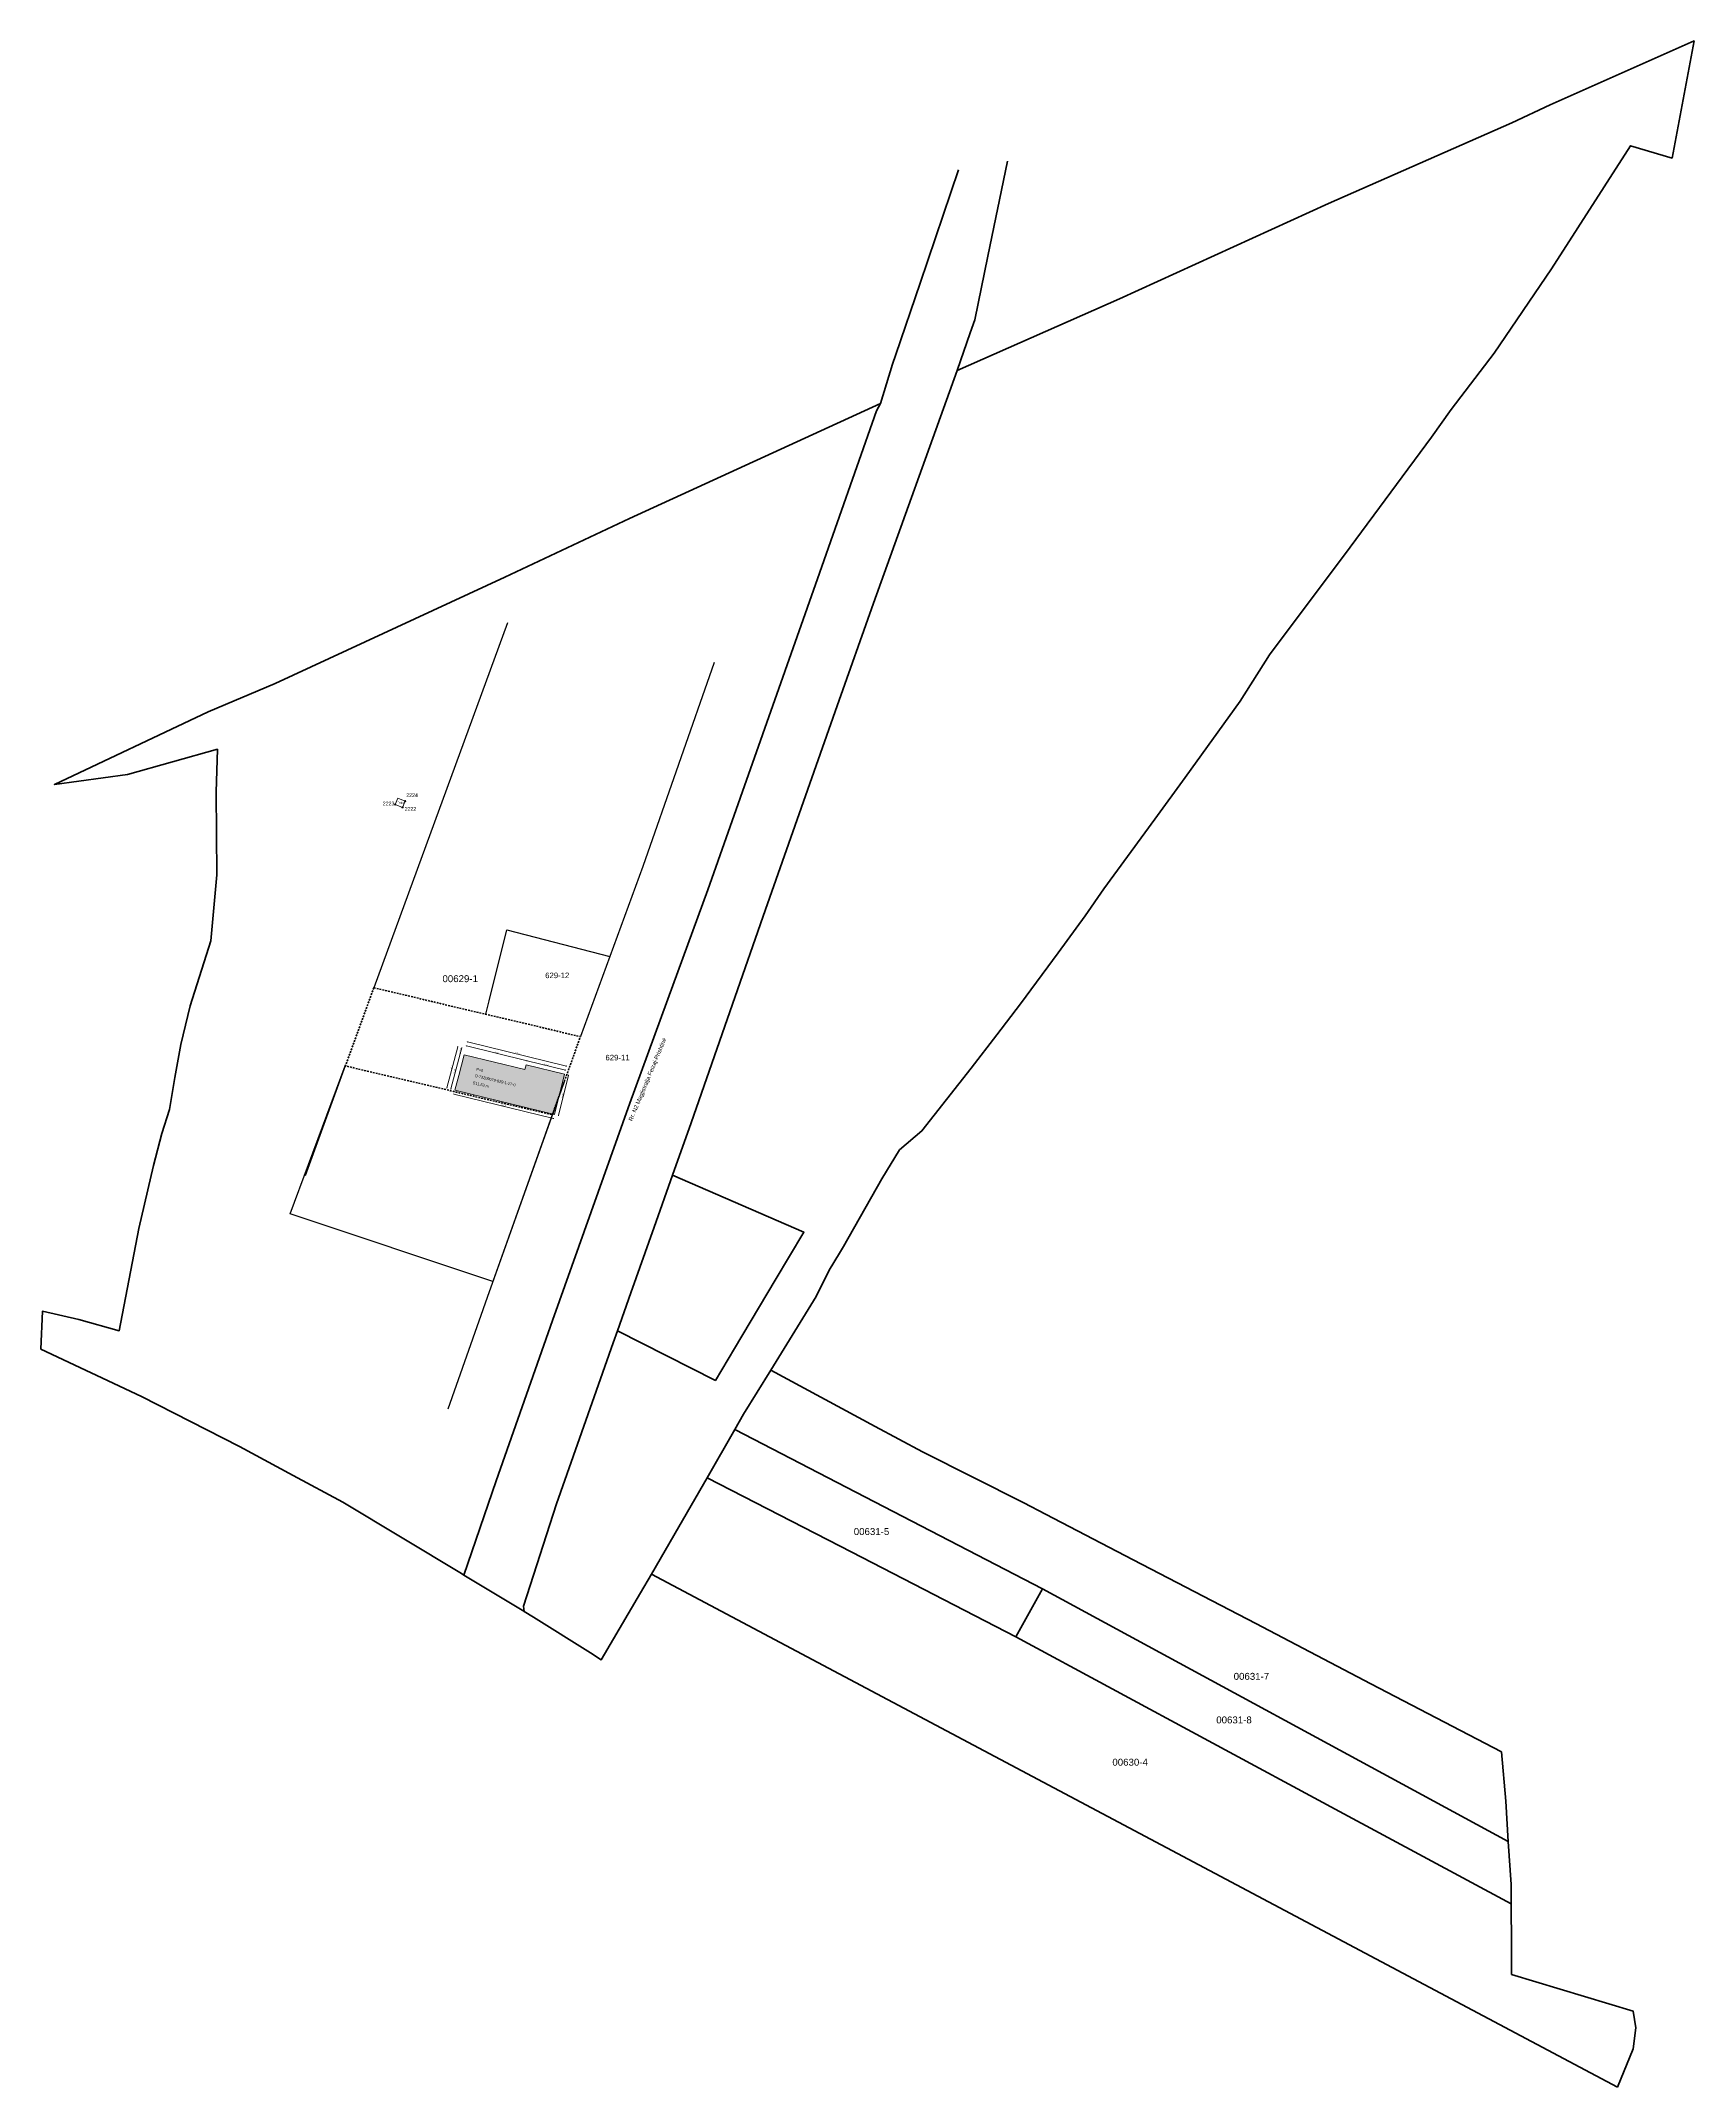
# Model space of a CAD drawing. Header units: millimetres. Extents: x 4648776 to 5245344, y -1029162 to -290533.
import ezdxf

# ---------------------------------------------------------------- set-up
doc = ezdxf.new("R2010")
doc.units = ezdxf.units.MM
doc.header["$MEASUREMENT"] = 0
doc.linetypes.add('Long Dashed', pattern=[1058.333302, 634.99999, -423.333311])
doc.layers.add('- Hidden', color=7, linetype='Continuous')
for name, color, linetype, lineweight in [('- Hidden_Pen_No__101', 252, 'Continuous', 13), ('2D Drafting - General_Pen_No__2', 8, 'Continuous', 15), ('Drawing & Figure_Pen_No__1', 7, 'Continuous', 13), ('Drawing & Figure_Pen_No__121', 12, 'Continuous', 200), ('Drawing & Figure_Pen_No__31', 7, 'Continuous', 25), ('Drawing & Figure_Pen_No__7', 7, 'Continuous', 35)]:
    doc.layers.add(name, color=color, linetype=linetype, lineweight=lineweight)
for name, color, linetype, lineweight, true_color in [('2D Drafting - General_Pen_No__82', 7, 'Continuous', 13, 0xaaaaaa), ('Drawing & Figure_Pen_No__192', 7, 'Continuous', 0, 0xe8e8e8), ('Drawing & Figure_Pen_No__222', 7, 'Continuous', 0, 0xe8e8e8), ('Drawing & Figure_Pen_No__5', 7, 'Continuous', 25, 0x40a5ff)]:
    doc.layers.add(name, color=color, linetype=linetype, lineweight=lineweight, true_color=true_color)
doc.styles.add('GENERATED_STYLE_1', font='ARIALUNI.ttf')
doc.styles.add('GENERATED_STYLE_2', font='arial.ttf')
doc.styles.add('GENERATED_STYLE_3', font='')
doc.styles.get('GENERATED_STYLE_3').set_extended_font_data('Arial Unicode MS')
doc.dimstyles.new('GENERATED_STYLE__1', dxfattribs={"dimtxt": 400, "dimasz": 95, "dimexe": 0.18, "dimexo": 100000, "dimgap": 0, "dimtad": 1, "dimdec": 3, "dimlfac": 0.001, "dimzin": 0, "dimdsep": 46, "dimtxsty": 'GENERATED_STYLE_1', "dimblk": 'ARROWHEAD_17', "dimblk1": 'ARROWHEAD_17', "dimblk2": 'ARROWHEAD_17', "dimcen": 0.09, "dimclrd": 252, "dimclre": 252, "dimclrt": 252, "dimadec": 0, "dimazin": 0, "dimtfac": 1, "dimtdec": 4, "dimtmove": 0, "dimatfit": 3, "dimfxl": 0, "dimtolj": 1, "dimtzin": 0, "dimarcsym": 0})

# ---------------------------------------------------------------- blocks, each defined once
blk = doc.blocks.new('*D58', base_point=(2012309, -650500))
at = {"layer": '- Hidden_Pen_No__101', "color": 252, "linetype": 'Continuous', "lineweight": 13}
for p, q in [((4824155, -658747), (4824224, -658620)), ((4838027, -662062), (4824190, -658683)), ((4837992, -662126), (4838062, -661999)), ((4838049, -661971), (4838005, -662153)), ((4838069, -662073), (4838027, -662062))]:
    blk.add_line(p, q, dxfattribs=at)
at = {"layer": '- Hidden_Pen_No__101', "color": 252, "lineweight": 13, "insert": (4830292, -660091), "char_height": 400, "attachment_point": 7, "rotation": 346.276926, "style": 'GENERATED_STYLE_1'}
blk.add_mtext('\\A1;{\\pql;\\fArial Unicode MS|b0|i0|c0|p34;14.244}', dxfattribs=at)
blk = doc.blocks.new('ARROWHEAD_17')
at = {"color": 0, "linetype": 'Continuous', "lineweight": 0}
for p, q in [((0, 0), (-1, 0)), ((-0.2, -0.7), (0.2, 0.7))]:
    blk.add_line(p, q, dxfattribs=at)
blk = doc.blocks.new('*D60', base_point=(2012309, -650500))
at = {"layer": '- Hidden_Pen_No__101', "color": 252, "linetype": 'Continuous', "lineweight": 13}
for p, q in [((4802317, -653342), (4802275, -653332)), ((4802352, -653278), (4802282, -653406)), ((4802339, -653251), (4802295, -653433)), ((4824190, -658683), (4802317, -653342)), ((4824155, -658747), (4824224, -658620)), ((4824212, -658592), (4824167, -658774)), ((4838027, -662062), (4824190, -658683))]:
    blk.add_line(p, q, dxfattribs=at)
at = {"layer": '- Hidden_Pen_No__101', "color": 252, "lineweight": 13, "insert": (4812437, -655731), "char_height": 400, "attachment_point": 7, "rotation": 346.276926, "style": 'GENERATED_STYLE_1'}
blk.add_mtext('\\A1;{\\pql;\\fArial Unicode MS|b0|i0|c0|p34;22.515}', dxfattribs=at)
blk = doc.blocks.new('*D61', base_point=(2012309, -650500))
at = {"layer": '- Hidden_Pen_No__101', "color": 252, "linetype": 'Continuous', "lineweight": 13}
for p, q in [((4802673, -651887), (4802630, -651876)), ((4802707, -651823), (4802638, -651950)), ((4802695, -651796), (4802650, -651978)), ((4838382, -660607), (4802673, -651887)), ((4838348, -660671), (4838417, -660544)), ((4838405, -660516), (4838360, -660698)), ((4838425, -660618), (4838382, -660607))]:
    blk.add_line(p, q, dxfattribs=at)
at = {"layer": '- Hidden_Pen_No__101', "color": 252, "lineweight": 13, "insert": (4819711, -655965), "char_height": 400, "attachment_point": 7, "rotation": 346.276926, "style": 'GENERATED_STYLE_1'}
blk.add_mtext('\\A1;{\\pql;\\fArial Unicode MS|b0|i0|c0|p34;36.759}', dxfattribs=at)
blk = doc.blocks.new('*D62', base_point=(2012309, -650500))
at = {"layer": '- Hidden_Pen_No__101', "color": 252, "linetype": 'Continuous', "lineweight": 13}
for p, q in [((4800154, -656173), (4800028, -656101)), ((4800656, -654011), (4800091, -656137)), ((4800565, -653987), (4800746, -654035)), ((4800719, -654047), (4800593, -653975)), ((4800667, -653968), (4800656, -654011))]:
    blk.add_line(p, q, dxfattribs=at)
at = {"layer": '- Hidden_Pen_No__101', "color": 252, "lineweight": 13, "insert": (4800115, -655734), "char_height": 400, "attachment_point": 7, "rotation": 75.120729, "style": 'GENERATED_STYLE_1'}
blk.add_mtext('\\A1;{\\pql;\\fArial Unicode MS|b0|i0|c0|p34;2.200}', dxfattribs=at)
blk = doc.blocks.new('*D63', base_point=(2012309, -650500))
at = {"layer": '- Hidden_Pen_No__101', "color": 252, "linetype": 'Continuous', "lineweight": 13}
for p, q in [((4800091, -656137), (4796708, -668870)), ((4800000, -656113), (4800182, -656161)), ((4800154, -656173), (4800028, -656101)), ((4800656, -654011), (4800091, -656137)), ((4796617, -668846), (4796798, -668894)), ((4796645, -668834), (4796771, -668906)), ((4796708, -668870), (4796697, -668912))]:
    blk.add_line(p, q, dxfattribs=at)
at = {"layer": '- Hidden_Pen_No__101', "color": 252, "lineweight": 13, "insert": (4798101, -663314), "char_height": 400, "attachment_point": 7, "rotation": 75.120729, "style": 'GENERATED_STYLE_1'}
blk.add_mtext('\\A1;{\\pql;\\fArial Unicode MS|b0|i0|c0|p34;13.175}', dxfattribs=at)
blk = doc.blocks.new('*D64', base_point=(2012309, -650500))
at = {"layer": '- Hidden_Pen_No__101', "color": 252, "linetype": 'Continuous', "lineweight": 13}
for p, q in [((4799206, -653625), (4795258, -668485)), ((4799116, -653601), (4799297, -653650)), ((4799269, -653662), (4799143, -653589)), ((4799217, -653583), (4799206, -653625)), ((4795168, -668461), (4795349, -668509)), ((4795195, -668449), (4795321, -668521)), ((4795258, -668485), (4795247, -668527))]:
    blk.add_line(p, q, dxfattribs=at)
at = {"layer": '- Hidden_Pen_No__101', "color": 252, "lineweight": 13, "insert": (4796934, -661866), "char_height": 400, "attachment_point": 7, "rotation": 75.120729, "style": 'GENERATED_STYLE_1'}
blk.add_mtext('\\A1;{\\pql;\\fArial Unicode MS|b0|i0|c0|p34;15.375}', dxfattribs=at)
blk = doc.blocks.new('*D65', base_point=(2012309, -650500))
at = {"layer": '- Hidden_Pen_No__101', "color": 252, "linetype": 'Continuous', "lineweight": 13}
for p, q in [((4797769, -670670), (4797811, -670680)), ((4797846, -670617), (4797776, -670744)), ((4797789, -670772), (4797833, -670589)), ((4797811, -670680), (4833745, -679500)), ((4833710, -679564), (4833780, -679437)), ((4833723, -679592), (4833767, -679409)), ((4833745, -679500), (4833788, -679511))]:
    blk.add_line(p, q, dxfattribs=at)
at = {"layer": '- Hidden_Pen_No__101', "color": 252, "lineweight": 13, "insert": (4814962, -674808), "char_height": 400, "attachment_point": 7, "rotation": 346.209379, "style": 'GENERATED_STYLE_1'}
blk.add_mtext('\\A1;{\\pql;\\fArial Unicode MS|b0|i0|c0|p34;37.001}', dxfattribs=at)
blk = doc.blocks.new('*D66', base_point=(2012309, -650500))
at = {"layer": '- Hidden_Pen_No__101', "color": 252, "linetype": 'Continuous', "lineweight": 13}
for p, q in [((4839121, -663904), (4835551, -678434)), ((4839030, -663882), (4839212, -663926)), ((4839185, -663939), (4839058, -663869)), ((4839132, -663862), (4839121, -663904)), ((4835460, -678412), (4835642, -678456)), ((4835488, -678399), (4835615, -678469)), ((4835551, -678434), (4835541, -678477))]:
    blk.add_line(p, q, dxfattribs=at)
at = {"layer": '- Hidden_Pen_No__101', "color": 252, "lineweight": 13, "insert": (4837053, -671985), "char_height": 400, "attachment_point": 7, "rotation": 76.195948, "style": 'GENERATED_STYLE_1'}
blk.add_mtext('\\A1;{\\pql;\\fArial Unicode MS|b0|i0|c0|p34;14.962}', dxfattribs=at)

msp = doc.modelspace()

# ---------------------------------------------------------------- hatches: boundary and pattern name
at = {"layer": '2D Drafting - General_Pen_No__82', "linetype": 'Continuous', "lineweight": 0, "true_color": 0x2a2a2a}
msp.add_hatch(color=250, dxfattribs=at).paths.add_polyline_path([(4837664.6248, -663546.2029), (4823827.1562, -660167.0874), (4823413.6248, -661858.2029), (4801540.6248, -656522.2029), (4799559.6248, -663978.2029), (4798160.6248, -669256.2029), (4834094.6248, -678076.2029)])

# ---------------------------------------------------------------- linework, layer by layer
at = {"layer": '2D Drafting - General_Pen_No__2', "color": 8, "linetype": 'Continuous', "lineweight": 15, "flags": 128}
msp.add_lwpolyline([(4837664.6248, -663546.2029), (4823827.1562, -660167.0874), (4823413.6248, -661858.2029), (4801540.6248, -656522.2029), (4799559.6248, -663978.2029), (4798160.6248, -669256.2029), (4834094.6248, -678076.2029)], close=True, dxfattribs=at)
at = {"layer": 'Drawing & Figure_Pen_No__1', "color": 7, "linetype": 'Continuous', "lineweight": 13, "flags": 128}
msp.add_lwpolyline([(4837664.6248, -663546.2029), (4823827.1562, -660167.0874), (4823413.6248, -661858.2029), (4801540.6248, -656522.2029), (4799559.6248, -663978.2029), (4798160.6248, -669256.2029), (4834094.6248, -678076.2029)], close=True, dxfattribs=at)
at = {"layer": 'Drawing & Figure_Pen_No__121', "color": 12, "linetype": 'Long Dashed', "lineweight": 200, "flags": 128}
msp.add_lwpolyline([(4768934.3706, -632340.4639), (4809804.3436, -642006.3849), (4843495.7955, -649974.5553), (4833301.3116, -678185.5979), (4800047.9824, -670321.0453), (4758618.9504, -660522.9046)], close=True, dxfattribs=at)
at = {"layer": 'Drawing & Figure_Pen_No__192', "color": 254, "linetype": 'Continuous', "lineweight": 0, "true_color": 0xe8e8e8}
for p, q in [((4776620.6248, -566143.2029), (4776620.6748, -566143.2029)), ((4779288.6248, -567195.2029), (4779288.6748, -567195.2029)), ((4780200.6248, -564926.2029), (4780200.6748, -564926.2029))]:
    msp.add_line(p, q, dxfattribs=at)
for centre in [(4776620.6248, -566143.2029), (4779288.6248, -567195.2029), (4780200.6248, -564926.2029)]:
    msp.add_circle(centre, 225, dxfattribs=at)
at = {"layer": 'Drawing & Figure_Pen_No__222', "color": 254, "linetype": 'Continuous', "lineweight": 0, "true_color": 0xe8e8e8, "flags": 128}
for points in [[(4777532.6248, -563874.2029), (4776620.6248, -566143.2029)], [(4779288.6248, -567195.2029), (4776620.6248, -566143.2029)], [(4780200.6248, -564926.2029), (4777532.6248, -563874.2029)], [(4780200.6248, -564926.2029), (4779288.6248, -567195.2029)]]:
    msp.add_lwpolyline(points, dxfattribs=at)
at = {"layer": 'Drawing & Figure_Pen_No__31', "color": 7, "linetype": 'Continuous', "lineweight": 25}
msp.add_line((4835876.6248, -670898.2029), (4835876.6748, -670898.2029), dxfattribs=at)
at = {"layer": 'Drawing & Figure_Pen_No__5', "color": 161, "linetype": 'Continuous', "lineweight": 25, "true_color": 0x40a5ff, "flags": 128}
for points in [[(4817155.2879, -500597.5863), (4768934.3706, -632340.4639)], [(4891761.4707, -514902.4466), (4865937.4333, -588602.7325), (4843495.7955, -649974.5553)], [(4809276.3503, -641881.5122), (4810494.3583, -637038.5487), (4816934.4379, -611431.9266), (4854073.5602, -621047.2236), (4843495.7955, -649974.5552)], [(4833301.3116, -678185.5979), (4811858.7015, -738407.56), (4738695.0095, -713972.6419), (4758618.9504, -660522.9046)], [(4758618.9504, -660522.9046), (4744107.2791, -700169.793)], [(4837799.0628, -665553.5816), (4809803.3476, -744180.0588), (4795667.7558, -784489.8341)]]:
    msp.add_lwpolyline(points, dxfattribs=at)
at = {"layer": 'Drawing & Figure_Pen_No__7', "color": 7, "linetype": 'Continuous', "lineweight": 35}
for points in [[(4856793.6248, -756212.2029), (4892183.6248, -774082.2029), (4899050.6248, -762604.2029), (4913785.6248, -737826.2029), (4924113.6248, -720612.2029), (4876723.6248, -699962.2029), (4883379.6248, -681143.2029), (4898302.6248, -638303.2029), (4910241.6248, -604027.2029), (4936163.6248, -530540.2029), (4949185.6248, -493461.2029), (4979438.6248, -409463.2029), (5038018.6248, -383679.2029), (5113370.6248, -349274.2029), (5179551.6248, -320138.2029), (5193391.6248, -313629.2029), (5245343.6248, -290533.2029), (5237401.6248, -332841.2029), (5222361.6248, -328361.2029), (5193950.6248, -372808.2029), (5173159.6248, -403206.2029), (5157748.6248, -423555.2029), (5150598.6248, -433574.2029), (5121256.6248, -473332.2029), (5092155.6248, -512159.2029), (5081575.6248, -528918.2029), (5061714.6248, -556426.2029), (5050713.6248, -571491.2029), (5032382.6248, -596594.2029), (5025572.6248, -606373.2029), (5015821.6248, -619694.2029), (5002329.6248, -638125.2029), (4993689.6248, -649337.2029), (4984467.6248, -661325.2029), (4966689.6248, -683978.2029), (4958629.6248, -690837.2029), (4952264.6248, -701277.2029), (4938382.6248, -725755.2029), (4937004.6248, -728185.2029), (4933168.6248, -734255.2029), (4928537.6248, -743724.2029), (4912186.6248, -770343.2029), (4902306.6248, -786262.2029), (4899202.6248, -791822.2029), (4889212.6248, -809223.2029), (4878923.6248, -826919.2029), (4869053.6248, -844002.2029), (4865174.6248, -850708.2029), (4850935.6248, -874973.2029), (4847113.6248, -872417.2029), (4826563.6248, -859506.2029), (4823186.6248, -857469.2029), (4822953.6248, -855616.2029), (4834774.6248, -818567.2029), (4855236.6248, -760560.2029)], [(4861185.6248, -462937.2029), (4951707.6248, -421453.2029), (4950297.6248, -424083.2029), (4928985.6248, -484670.2029), (4889491.6248, -596986.2029), (4876852.6248, -631545.2029), (4861329.6248, -673992.2029), (4833386.6248, -752459.2029), (4813095.6248, -810316.2029), (4801380.6248, -844317.2029), (4800514.6248, -843795.2029), (4757744.6248, -818063.2029), (4739740.6248, -808362.2029), (4720454.6248, -797971.2029), (4685105.6248, -779820.2029), (4648775.6248, -762748.2029), (4649295.6248, -749078.2029), (4662445.6248, -752079.2029), (4677035.6248, -756110.2029), (4684096.6248, -719281.2029), (4689417.6248, -696432.2029), (4692357.6248, -684902.2029), (4695148.6248, -676273.2029), (4697138.6248, -664723.2029), (4699218.6248, -652784.2029), (4702629.6248, -638804.2029), (4710030.6248, -615375.2029), (4712210.6248, -591586.2029), (4712041.6248, -561766.2029), (4712472.6248, -546207.2029), (4680031.6248, -555335.2029), (4653611.6248, -558893.2029), (4709112.6248, -532777.2029), (4733342.6248, -522489.2029), (4816234.6248, -484124.2029)], [(4912186.6248, -770343.2029), (4949871.6248, -790731.2029), (4966956.6248, -799797.2029), (5003476.6248, -818267.2029), (5011323.6248, -822368.2029), (5042952.6248, -838794.2029), (5087237.6248, -861848.2029), (5128665.6248, -883592.2029), (5175879.6248, -908203.2029), (5177364.6248, -925984.2029), (5178293.6248, -940502.2029), (5010222.6248, -849264.2029), (4949589.6248, -817892.2029), (4899202.6248, -791822.2029), (4902306.6248, -786262.2029)], [(4949589.6248, -817892.2029), (5010222.6248, -849264.2029), (5000532.6248, -866684.2029), (4941348.6248, -836091.2029), (4889212.6248, -809223.2029), (4899202.6248, -791822.2029)], [(5217763.6248, -1029162.2029), (4869053.6248, -844002.2029), (4878923.6248, -826919.2029), (4889212.6248, -809223.2029), (4941348.6248, -836091.2029), (5000532.6248, -866684.2029), (5070169.6248, -904216.2029), (5117338.6248, -929638.2029), (5179356.6248, -963064.2029), (5179512.6248, -978063.2029), (5179512.6248, -988523.2029), (5223412.6248, -1001765.2029), (5224362.6248, -1007755.2029), (5223411.6248, -1015415.2029)], [(5178293.6248, -940502.2029), (5179283.6248, -956024.2029), (5179356.6248, -963064.2029), (5117338.6248, -929638.2029), (5070169.6248, -904216.2029), (5000532.6248, -866684.2029), (5010222.6248, -849264.2029)]]:
    msp.add_lwpolyline(points, close=True, dxfattribs=at)
msp.add_lwpolyline([(4997570.2227, -333895.0216), (4990491.6248, -368238.2029), (4985768.6248, -391156.2029), (4984118.6248, -395928.2029), (4979438.6248, -409463.2029), (4949185.6248, -493461.2029), (4936163.6248, -530540.2029), (4910241.6248, -604027.2029), (4898302.6248, -638303.2029), (4883379.6248, -681143.2029), (4876723.6248, -699962.2029), (4870061.6248, -718764.2029), (4861659.6248, -742477.2029), (4856793.6248, -756212.2029), (4855236.6248, -760560.2029), (4834774.6248, -818567.2029), (4822953.6248, -855616.2029), (4823186.6248, -857469.2029), (4822453.6248, -857032.2029), (4801380.6248, -844317.2029), (4813095.6248, -810316.2029), (4833386.6248, -752459.2029), (4861329.6248, -673992.2029), (4876852.6248, -631545.2029), (4889491.6248, -596986.2029), (4928985.6248, -484670.2029), (4950297.6248, -424083.2029), (4951707.6248, -421453.2029), (4956122.6248, -407222.2029), (4957327.6248, -403734.2029), (4966014.6248, -378025.2029), (4979847.047, -337089.7571)], dxfattribs=at)

# ---------------------------------------------------------------- texts
at = {"layer": 'Drawing & Figure_Pen_No__1', "color": 7, "linetype": 'Continuous', "lineweight": 13, "char_height": 2000, "attachment_point": 7, "style": 'GENERATED_STYLE_2'}
for s, insert in [('\\A1;{\\pql;\\fArial|b0|i0|c0|p34;629-12}', (4830750.2348, -628887.6029)), ('\\A1;{\\pql;\\fArial|b0|i0|c0|p34;629-11}', (4852499.5681, -658558.2387))]:
    msp.add_mtext(s, dxfattribs=dict(at, insert=insert))
at = {"layer": 'Drawing & Figure_Pen_No__192', "color": 254, "linetype": 'Continuous', "lineweight": 0, "true_color": 0xe8e8e8, "char_height": 1350, "attachment_point": 7, "style": 'GENERATED_STYLE_2'}
for s, insert in [('\\A1;{\\pql;\\fArial|b0|i0|c0|p34;2223}', (4772133.8333, -566490.4549)), ('\\A1;{\\pql;\\fArial|b0|i0|c0|p34;2222}', (4780075.7451, -568394.4701)), ('\\A1;{\\pql;\\fArial|b0|i0|c0|p34;2224}', (4780613.1248, -563477.3268))]:
    msp.add_mtext(s, dxfattribs=dict(at, insert=insert))
at = {"layer": 'Drawing & Figure_Pen_No__222', "color": 254, "linetype": 'Continuous', "lineweight": 0, "true_color": 0xe8e8e8, "insert": (4777447.2268, -565874.4225), "char_height": 700, "attachment_point": 7, "style": 'GENERATED_STYLE_2'}
msp.add_mtext('\\A1;{\\pql;\\fArial|b0|i0|c0|p34;Trafo}', dxfattribs=at)
at = {"layer": 'Drawing & Figure_Pen_No__7', "color": 7, "linetype": 'Continuous', "lineweight": 35, "char_height": 2500, "attachment_point": 7, "style": 'GENERATED_STYLE_2'}
for s, insert in [('\\A1;{\\pql;\\fArial|b0|i0|c0|p34;00629-1}', (4793674.422, -630336.9064)), ('\\A1;{\\pql;\\fArial|b0|i0|c0|p34;00631-5}', (4942102.912, -829910.7999)), ('\\A1;{\\pql;\\fArial|b0|i0|c0|p34;00631-7}', (5079202.5959, -882177.7102)), ('\\A1;{\\pql;\\fArial|b0|i0|c0|p34;00631-8}', (5072919.5959, -897916.7102)), ('\\A1;{\\pql;\\fArial|b0|i0|c0|p34;00630-4}', (5035426.7032, -913175.9359))]:
    msp.add_mtext(s, dxfattribs=dict(at, insert=insert))
at = {"layer": 'Drawing & Figure_Pen_No__7', "color": 7, "linetype": 'Continuous', "lineweight": 35, "attachment_point": 7}
for s, insert, char_height, rotation, style in [('\\A1;{\\pql;\\fArial|b0|i0|c0|p34;Rr. N2 Magjistralja Feizaj-Prishtinë}', (4862562.514, -680787.8197), 1500, 67.4037556256, 'GENERATED_STYLE_2'), ('\\A1;{\\pql;\\fArial Unicode MS|b0|i0|c0|p34;O-72209079-629-1-17-0}', (4805241.2619, -664515.805), 1000, 346.6955820493, 'GENERATED_STYLE_3'), ('\\A1;{\\pql;\\fArial Unicode MS|b0|i0|c0|p34;P+0}', (4805787.4922, -662205.8841), 1000, 346.6955820493, 'GENERATED_STYLE_3'), ('\\A1;{\\pql;\\fArial Unicode MS|b0|i0|c0|p34;511.53 m}', (4804625.9943, -667117.6743), 1000, 346.6955820493, 'GENERATED_STYLE_3')]:
    msp.add_mtext(s, dxfattribs=dict(at, insert=insert, char_height=char_height, rotation=rotation, style=style))

# ---------------------------------------------------------------- dimensions: what is measured, and where the dimension line sits
at = {"layer": '- Hidden', "color": 252, "linetype": 'Continuous', "lineweight": 13}
for base, p1, p2, angle, picture, middle, turn in [((4795258.114, -668485.0289), (4823827.1562, -660167.0874), (4798160.6248, -669256.2029), 255.1207290291, '*D64', (4796952.35, -661017.9242), 75.1207290291), ((4796707.8176, -668870.2036), (4801540.6248, -656522.2029), (4798160.6248, -669256.2029), 255.1207290291, '*D63', (4798119.5744, -662466.2814), 75.1207290291), ((4800090.9212, -656137.0282), (4823827.1562, -660167.0874), (4801540.6248, -656522.2029), 255.1207290291, '*D62', (4800094.5719, -655032.8734), 75.1207290291), ((4802672.5825, -651886.8391), (4837664.6248, -663546.2029), (4801540.6248, -656522.2029), 166.276926111, '*D61', (4820559.1406, -655966.516), 346.276926111), ((4802317.2317, -653341.9997), (4823827.1562, -660167.0874), (4801540.6248, -656522.2029), 166.276926111, '*D60', (4813285.0555, -655732.119), 346.276926111), ((4824189.5171, -658683.2208), (4837664.6248, -663546.2029), (4823827.1562, -660167.0874), 166.276926111, '*D58', (4831139.9324, -660092.2873), 346.276926111), ((4835551.3009, -678434.1061), (4837664.6248, -663546.2029), (4834094.6248, -678076.2029), 256.1959475934, '*D66', (4837055.8546, -671137.0286), 76.1959475934), ((4833745.0417, -679500.4567), (4798160.6248, -669256.2029), (4834094.6248, -678076.2029), 346.2093791928, '*D65', (4815810.0536, -674810.003), 346.2093791928)]:
    dim = msp.add_linear_dim(base=base, p1=p1, p2=p2, angle=angle, dimstyle='GENERATED_STYLE__1', dxfattribs=at)
    dim.commit()
    dim.dimension.update_dxf_attribs({"geometry": picture, "text_midpoint": middle, "dimtype": 160, "text_rotation": turn})

doc.saveas('drawing.dxf')
